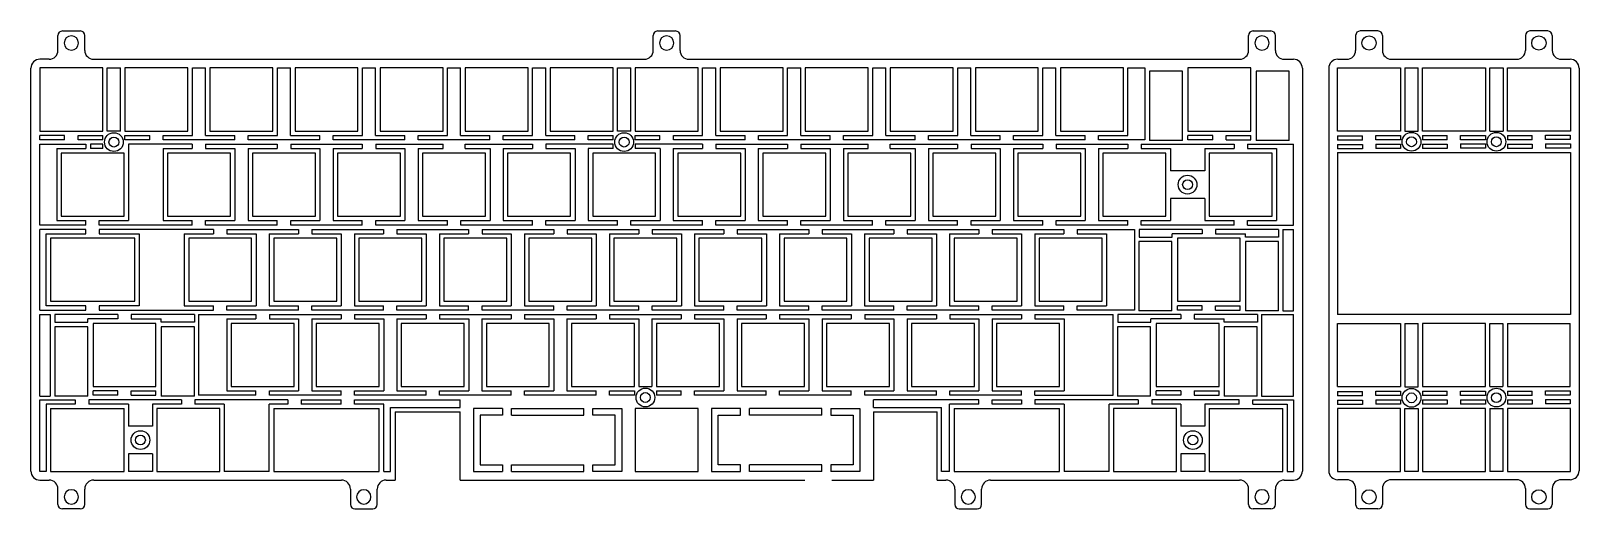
# Model space of a CAD drawing. Header units: millimetres. Extents: x 866 to 1212, y 622 to 729.
import ezdxf
from ezdxf.lldxf.tags import DXFTag

# ---------------------------------------------------------------- set-up
doc = ezdxf.new("R2010")
doc.units = ezdxf.units.MM
doc.layers.add('1', color=7, linetype='Continuous', true_color=0xffffff)
tags = doc.linetypes.add('DASHDOT', pattern=[70, 31, -13, 13, -13]).pattern_tags.tags
tags[10:11] = [DXFTag(74, 4), DXFTag(75, 0), DXFTag(340, '0'), DXFTag(46, 0.0), DXFTag(50, 0.0), DXFTag(44, 0.0), DXFTag(45, 0.0)]
tags[8:9] = [DXFTag(74, 4), DXFTag(75, 0), DXFTag(340, '0'), DXFTag(46, 0.0), DXFTag(50, 0.0), DXFTag(44, 0.0), DXFTag(45, 0.0)]
tags[6:7] = [DXFTag(74, 4), DXFTag(75, 0), DXFTag(340, '0'), DXFTag(46, 0.0), DXFTag(50, 0.0), DXFTag(44, 0.0), DXFTag(45, 0.0)]
tags[4:5] = [DXFTag(74, 4), DXFTag(75, 0), DXFTag(340, '0'), DXFTag(46, 0.0), DXFTag(50, 0.0), DXFTag(44, 0.0), DXFTag(45, 0.0)]

msp = doc.modelspace()

# ---------------------------------------------------------------- linework, layer by layer
at = {"color": 7, "linetype": 'Continuous'}
for p, q in [((1162.38, 728.29), (1162.38, 724.96)), ((1167.38, 729.29), (1163.38, 729.29)), ((1168.38, 728.29), (1168.38, 724.96)), ((1200.42, 728.29), (1200.42, 724.96)), ((1205.42, 729.29), (1201.42, 729.29)), ((1206.42, 728.29), (1206.42, 724.96)), ((1158.36, 722.96), (1160.38, 722.96)), ((1170.38, 722.96), (1198.42, 722.96)), ((1208.42, 722.96), (1210.42, 722.96)), ((867.64, 721.01), (867.64, 706.91)), ((881.74, 721.01), (867.64, 721.01)), ((881.74, 706.91), (881.74, 721.01)), ((886.69, 721.01), (886.69, 706.91)), ((900.79, 721.01), (886.69, 721.01)), ((900.79, 706.91), (900.79, 721.01)), ((905.74, 721.01), (905.74, 706.91)), ((919.84, 721.01), (905.74, 721.01)), ((919.84, 706.91), (919.84, 721.01)), ((924.79, 721.01), (924.79, 706.91)), ((938.89, 721.01), (924.79, 721.01)), ((938.89, 706.91), (938.89, 721.01)), ((943.84, 721.01), (943.84, 706.91)), ((957.94, 721.01), (943.84, 721.01)), ((957.94, 706.91), (957.94, 721.01)), ((962.89, 721.01), (962.89, 706.91)), ((976.99, 721.01), (962.89, 721.01)), ((976.99, 706.91), (976.99, 721.01)), ((981.94, 721.01), (981.94, 706.91)), ((996.04, 721.01), (981.94, 721.01)), ((996.04, 706.91), (996.04, 721.01)), ((1000.99, 721.01), (1000.99, 706.91)), ((1015.09, 721.01), (1000.99, 721.01)), ((1015.09, 706.91), (1015.09, 721.01)), ((1020.04, 721.01), (1020.04, 706.91)), ((1034.14, 721.01), (1020.04, 721.01)), ((1034.14, 706.91), (1034.14, 721.01)), ((1039.09, 721.01), (1039.09, 706.91)), ((1053.19, 721.01), (1039.09, 721.01)), ((1053.19, 706.91), (1053.19, 721.01)), ((1058.14, 721.01), (1058.14, 706.91)), ((1072.24, 721.01), (1058.14, 721.01)), ((1072.24, 706.91), (1072.24, 721.01)), ((1091.29, 721.01), (1077.19, 721.01)), ((1077.19, 721.01), (1077.19, 706.91)), ((1091.29, 706.91), (1091.29, 721.01)), ((1110.34, 721.01), (1096.24, 721.01)), ((1096.24, 721.01), (1096.24, 706.91)), ((1110.34, 706.91), (1110.34, 721.01)), ((1123.59, 720.27), (1116.19, 720.27)), ((1116.19, 720.27), (1116.19, 704.77)), ((1123.59, 704.77), (1123.59, 720.27)), ((1138.92, 721.01), (1124.82, 721.01)), ((1124.82, 721.01), (1124.82, 706.91)), ((1138.92, 706.91), (1138.92, 721.01)), ((1147.47, 720.27), (1140.07, 720.27)), ((1140.07, 720.27), (1140.07, 704.77)), ((1147.47, 704.77), (1147.47, 720.27)), ((1156.36, 720.96), (1156.36, 630.9)), ((1158.3, 706.91), (1158.3, 721.01)), ((1158.3, 721.01), (1172.4, 721.01)), ((1172.4, 721.01), (1172.4, 706.91)), ((1177.35, 706.91), (1177.35, 721.01)), ((1177.35, 721.01), (1191.45, 721.01)), ((1191.45, 721.01), (1191.45, 706.91)), ((1196.4, 706.91), (1196.4, 721.01)), ((1196.4, 721.01), (1210.5, 721.01)), ((1210.5, 721.01), (1210.5, 706.91)), ((1212.42, 720.96), (1212.42, 630.9)), ((867.64, 706.91), (881.74, 706.91)), ((886.69, 706.91), (900.79, 706.91)), ((905.74, 706.91), (919.84, 706.91)), ((924.79, 706.91), (938.89, 706.91)), ((943.84, 706.91), (957.94, 706.91)), ((962.89, 706.91), (976.99, 706.91)), ((981.94, 706.91), (996.04, 706.91)), ((1000.99, 706.91), (1015.09, 706.91)), ((1020.04, 706.91), (1034.14, 706.91)), ((1039.09, 706.91), (1053.19, 706.91)), ((1058.14, 706.91), (1072.24, 706.91)), ((1077.19, 706.91), (1091.29, 706.91)), ((1096.24, 706.91), (1110.34, 706.91)), ((1123.59, 704.77), (1116.19, 704.77)), ((1124.82, 706.91), (1138.92, 706.91)), ((1147.47, 704.77), (1140.07, 704.77)), ((1172.4, 706.91), (1158.3, 706.91)), ((1191.45, 706.91), (1177.35, 706.91)), ((1210.5, 706.91), (1196.4, 706.91)), ((872.4, 701.96), (872.4, 687.86)), ((886.5, 701.96), (872.4, 701.96)), ((886.5, 687.86), (886.5, 701.96)), ((896.22, 701.96), (896.22, 687.86)), ((910.32, 701.96), (896.22, 701.96)), ((910.32, 687.86), (910.32, 701.96)), ((915.27, 701.96), (915.27, 687.86)), ((929.37, 701.96), (915.27, 701.96)), ((929.37, 687.86), (929.37, 701.96)), ((934.32, 701.96), (934.32, 687.86)), ((948.42, 701.96), (934.32, 701.96)), ((948.42, 687.86), (948.42, 701.96)), ((953.37, 701.96), (953.37, 687.86)), ((967.47, 701.96), (953.37, 701.96)), ((967.47, 687.86), (967.47, 701.96)), ((972.42, 701.96), (972.42, 687.86)), ((986.52, 701.96), (972.42, 701.96)), ((986.52, 687.86), (986.52, 701.96)), ((991.47, 701.96), (991.47, 687.86)), ((1005.57, 701.96), (991.47, 701.96)), ((1005.57, 687.86), (1005.57, 701.96)), ((1010.52, 701.96), (1010.52, 687.86)), ((1024.62, 701.96), (1010.52, 701.96)), ((1024.62, 687.86), (1024.62, 701.96)), ((1029.57, 701.96), (1029.57, 687.86)), ((1043.67, 701.96), (1029.57, 701.96)), ((1043.67, 687.86), (1043.67, 701.96)), ((1048.62, 701.96), (1048.62, 687.86)), ((1062.72, 701.96), (1048.62, 701.96)), ((1062.72, 687.86), (1062.72, 701.96)), ((1081.77, 701.96), (1067.67, 701.96)), ((1067.67, 701.96), (1067.67, 687.86)), ((1081.77, 687.86), (1081.77, 701.96)), ((1100.82, 701.96), (1086.72, 701.96)), ((1086.72, 701.96), (1086.72, 687.86)), ((1100.82, 687.86), (1100.82, 701.96)), ((1119.87, 701.96), (1105.77, 701.96)), ((1105.77, 701.96), (1105.77, 687.86)), ((1119.87, 687.86), (1119.87, 701.96)), ((1143.68, 701.96), (1129.58, 701.96)), ((1129.58, 701.96), (1129.58, 687.86)), ((1143.68, 687.86), (1143.68, 701.96)), ((872.4, 687.86), (886.5, 687.86)), ((896.22, 687.86), (910.32, 687.86)), ((915.27, 687.86), (929.37, 687.86)), ((934.32, 687.86), (948.42, 687.86)), ((953.37, 687.86), (967.47, 687.86)), ((972.42, 687.86), (986.52, 687.86)), ((991.47, 687.86), (1005.57, 687.86)), ((1010.52, 687.86), (1024.62, 687.86)), ((1029.57, 687.86), (1043.67, 687.86)), ((1048.62, 687.86), (1062.72, 687.86)), ((1067.67, 687.86), (1081.77, 687.86)), ((1086.72, 687.86), (1100.82, 687.86)), ((1105.77, 687.86), (1119.87, 687.86)), ((1129.58, 687.86), (1143.68, 687.86)), ((870.03, 682.91), (870.03, 668.81)), ((888.89, 682.91), (870.03, 682.91)), ((888.89, 668.81), (888.89, 682.91)), ((900.98, 682.91), (900.98, 668.81)), ((915.08, 682.91), (900.98, 682.91)), ((915.08, 668.81), (915.08, 682.91)), ((920.03, 682.91), (920.03, 668.81)), ((934.13, 682.91), (920.03, 682.91)), ((934.13, 668.81), (934.13, 682.91)), ((939.08, 682.91), (939.08, 668.81)), ((953.18, 682.91), (939.08, 682.91)), ((953.18, 668.81), (953.18, 682.91)), ((958.13, 682.91), (958.13, 668.81)), ((972.23, 682.91), (958.13, 682.91)), ((972.23, 668.81), (972.23, 682.91)), ((977.18, 682.91), (977.18, 668.81)), ((991.28, 682.91), (977.18, 682.91)), ((991.28, 668.81), (991.28, 682.91)), ((996.23, 682.91), (996.23, 668.81)), ((1010.33, 682.91), (996.23, 682.91)), ((1010.33, 668.81), (1010.33, 682.91)), ((1015.28, 682.91), (1015.28, 668.81)), ((1029.38, 682.91), (1015.28, 682.91)), ((1029.38, 668.81), (1029.38, 682.91)), ((1048.43, 682.91), (1034.33, 682.91)), ((1034.33, 682.91), (1034.33, 668.81)), ((1048.43, 668.81), (1048.43, 682.91)), ((1067.48, 682.91), (1053.38, 682.91)), ((1053.38, 682.91), (1053.38, 668.81)), ((1067.48, 668.81), (1067.48, 682.91)), ((1086.53, 682.91), (1072.43, 682.91)), ((1072.43, 682.91), (1072.43, 668.81)), ((1086.53, 668.81), (1086.53, 682.91)), ((1105.58, 682.91), (1091.48, 682.91)), ((1091.48, 682.91), (1091.48, 668.81)), ((1105.58, 668.81), (1105.58, 682.91)), ((1121.21, 682.17), (1113.81, 682.17)), ((1113.81, 682.17), (1113.81, 666.67)), ((1121.21, 666.67), (1121.21, 682.17)), ((1136.54, 682.91), (1122.44, 682.91)), ((1122.44, 682.91), (1122.44, 668.81)), ((1136.54, 668.81), (1136.54, 682.91)), ((1145.09, 682.17), (1137.69, 682.17)), ((1137.69, 682.17), (1137.69, 666.67)), ((1145.09, 666.67), (1145.09, 682.17)), ((870.03, 668.81), (888.89, 668.81)), ((900.98, 668.81), (915.08, 668.81)), ((920.03, 668.81), (934.13, 668.81)), ((939.08, 668.81), (953.18, 668.81)), ((958.13, 668.81), (972.23, 668.81)), ((977.18, 668.81), (991.28, 668.81)), ((996.23, 668.81), (1010.33, 668.81)), ((1015.28, 668.81), (1029.38, 668.81)), ((1034.33, 668.81), (1048.43, 668.81)), ((1053.38, 668.81), (1067.48, 668.81)), ((1072.43, 668.81), (1086.53, 668.81)), ((1091.48, 668.81), (1105.58, 668.81)), ((1121.21, 666.67), (1113.81, 666.67)), ((1122.44, 668.81), (1136.54, 668.81)), ((1145.09, 666.67), (1137.69, 666.67)), ((870.96, 663.12), (870.96, 647.62)), ((878.36, 663.12), (870.96, 663.12)), ((878.36, 647.62), (878.36, 663.12)), ((879.55, 663.86), (879.55, 649.76)), ((893.65, 663.86), (879.55, 663.86)), ((893.65, 649.76), (893.65, 663.86)), ((894.84, 663.12), (894.84, 647.62)), ((902.24, 663.12), (894.84, 663.12)), ((902.24, 647.62), (902.24, 663.12)), ((910.5, 663.86), (910.5, 649.76)), ((924.6, 663.86), (910.5, 663.86)), ((924.6, 649.76), (924.6, 663.86)), ((929.55, 663.86), (929.55, 649.76)), ((943.65, 663.86), (929.55, 663.86)), ((943.65, 649.76), (943.65, 663.86)), ((948.6, 663.86), (948.6, 649.76)), ((962.7, 663.86), (948.6, 663.86)), ((962.7, 649.76), (962.7, 663.86)), ((967.65, 663.86), (967.65, 649.76)), ((981.75, 663.86), (967.65, 663.86)), ((981.75, 649.76), (981.75, 663.86)), ((986.7, 663.86), (986.7, 649.76)), ((1000.8, 663.86), (986.7, 663.86)), ((1000.8, 649.76), (1000.8, 663.86)), ((1005.75, 663.86), (1005.75, 649.76)), ((1019.85, 663.86), (1005.75, 663.86)), ((1019.85, 649.76), (1019.85, 663.86)), ((1038.9, 663.86), (1024.8, 663.86)), ((1024.8, 663.86), (1024.8, 649.76)), ((1038.9, 649.76), (1038.9, 663.86)), ((1057.95, 663.86), (1043.85, 663.86)), ((1043.85, 663.86), (1043.85, 649.76)), ((1057.95, 649.76), (1057.95, 663.86)), ((1077, 663.86), (1062.9, 663.86)), ((1062.9, 663.86), (1062.9, 649.76)), ((1077, 649.76), (1077, 663.86)), ((1096.05, 663.86), (1081.95, 663.86)), ((1081.95, 663.86), (1081.95, 649.76)), ((1096.05, 649.76), (1096.05, 663.86)), ((1131.77, 663.86), (1117.67, 663.86)), ((1117.67, 663.86), (1117.67, 649.76)), ((1131.77, 649.76), (1131.77, 663.86)), ((1140.32, 663.12), (1132.92, 663.12)), ((1132.92, 663.12), (1132.92, 647.62)), ((1140.32, 647.62), (1140.32, 663.12)), ((1158.33, 649.76), (1158.33, 663.86)), ((1158.33, 663.86), (1172.44, 663.86)), ((1172.44, 663.86), (1172.44, 649.76)), ((1191.45, 663.86), (1177.35, 663.86)), ((1177.35, 663.86), (1177.35, 649.76)), ((1191.45, 649.76), (1191.45, 663.86)), ((1196.36, 663.86), (1196.36, 649.76)), ((1210.46, 649.76), (1210.46, 663.86)), ((879.55, 649.76), (893.65, 649.76)), ((910.5, 649.76), (924.6, 649.76)), ((929.55, 649.76), (943.65, 649.76)), ((948.6, 649.76), (962.7, 649.76)), ((967.65, 649.76), (981.75, 649.76)), ((986.7, 649.76), (1000.8, 649.76)), ((1005.75, 649.76), (1019.85, 649.76)), ((1024.8, 649.76), (1038.9, 649.76)), ((1043.85, 649.76), (1057.95, 649.76)), ((1062.9, 649.76), (1077, 649.76)), ((1081.95, 649.76), (1096.05, 649.76)), ((1117.67, 649.76), (1131.77, 649.76)), ((1177.35, 649.76), (1191.45, 649.76)), ((878.36, 647.62), (870.96, 647.62)), ((902.24, 647.62), (894.84, 647.62)), ((1140.32, 647.62), (1132.92, 647.62)), ((870.02, 644.81), (870.02, 630.71)), ((886.5, 630.71), (886.5, 644.81)), ((893.83, 644.81), (893.83, 630.71)), ((907.93, 644.81), (893.83, 644.81)), ((907.93, 630.71), (907.93, 644.81)), ((920.03, 644.81), (920.03, 630.71)), ((943.65, 630.71), (943.65, 644.81)), ((947.2, 644.07), (947.2, 628.81)), ((961.75, 628.81), (961.75, 644.07)), ((1000.99, 644.81), (1000.99, 630.71)), ((1015.09, 644.81), (1000.99, 644.81)), ((1015.09, 630.71), (1015.09, 644.81)), ((1054.35, 644.07), (1054.35, 628.81)), ((1068.6, 628.81), (1068.6, 644.07)), ((1072.43, 644.81), (1072.43, 630.71)), ((1096.05, 630.71), (1096.05, 644.81)), ((1122.25, 644.81), (1108.15, 644.81)), ((1108.15, 644.81), (1108.15, 630.71)), ((1122.25, 630.71), (1122.25, 644.81)), ((1129.58, 644.81), (1129.58, 630.71)), ((1146.06, 630.71), (1146.06, 644.81)), ((1172.4, 644.81), (1158.3, 644.81)), ((1158.3, 644.81), (1158.3, 630.71)), ((1172.4, 630.71), (1172.4, 644.81)), ((1191.45, 644.81), (1177.35, 644.81)), ((1177.35, 644.81), (1177.35, 630.71)), ((1191.45, 630.71), (1191.45, 644.81)), ((1210.5, 644.81), (1196.4, 644.81)), ((1196.4, 644.81), (1196.4, 630.71)), ((1210.5, 630.71), (1210.5, 644.81)), ((893.83, 630.71), (907.93, 630.71)), ((1000.99, 630.71), (1015.09, 630.71)), ((1108.15, 630.71), (1122.25, 630.71)), ((1158.3, 630.71), (1172.4, 630.71)), ((1160.38, 628.9), (1158.36, 628.9)), ((1198.42, 628.9), (1170.38, 628.9)), ((1177.35, 630.71), (1191.45, 630.71)), ((1196.4, 630.71), (1210.5, 630.71)), ((1210.42, 628.9), (1208.42, 628.9)), ((1162.38, 626.9), (1162.38, 623.34)), ((1168.38, 626.9), (1168.38, 623.34)), ((1200.42, 626.9), (1200.42, 623.34)), ((1206.42, 626.9), (1206.42, 623.34)), ((1167.38, 622.34), (1163.38, 622.34)), ((1201.42, 622.34), (1205.42, 622.34))]:
    msp.add_line(p, q, dxfattribs=at)
for p, q in [((869.69, 722.96), (867.64, 722.96)), ((879.69, 722.96), (1003.04, 722.96)), ((1013.04, 722.96), (1136.39, 722.96)), ((1146.39, 722.96), (1148.44, 722.96)), ((865.64, 630.81), (865.64, 720.96)), ((1150.44, 720.96), (1150.44, 630.81)), ((1196.36, 663.86), (1210.46, 663.86)), ((1158.33, 649.76), (1172.44, 649.76)), ((1196.36, 649.76), (1210.46, 649.76)), ((870.02, 644.81), (886.5, 644.81)), ((920.03, 644.81), (943.65, 644.81)), ((947.2, 644.07), (961.75, 644.07)), ((1054.35, 644.07), (1068.6, 644.07)), ((1072.43, 644.81), (1096.05, 644.81)), ((1129.58, 644.81), (1146.06, 644.81)), ((867.64, 628.81), (869.69, 628.81)), ((870.02, 630.71), (886.5, 630.71)), ((879.69, 628.81), (935.2, 628.81)), ((920.03, 630.71), (943.65, 630.71)), ((945.2, 628.81), (947.2, 628.81)), ((961.75, 628.81), (1039.01, 628.81)), ((1045.01, 628.81), (1054.35, 628.81)), ((1068.6, 628.81), (1070.6, 628.81)), ((1072.43, 630.71), (1096.05, 630.71)), ((1080.6, 628.81), (1136.39, 628.81)), ((1129.58, 630.71), (1146.06, 630.71)), ((1146.39, 628.81), (1148.44, 628.81))]:
    msp.add_line(p, q)
at = {"color": 1, "linetype": 'Continuous'}
for p, q in [((882.74, 706.91), (882.74, 721.01)), ((882.74, 721.01), (885.69, 721.01)), ((885.69, 706.91), (885.69, 721.01)), ((901.79, 705.91), (901.79, 721.01)), ((901.79, 721.01), (904.74, 721.01)), ((904.74, 705.91), (904.74, 721.01)), ((920.84, 705.91), (920.84, 721.01)), ((920.84, 721.01), (923.79, 721.01)), ((923.79, 705.91), (923.79, 721.01)), ((939.89, 705.91), (939.89, 721.01)), ((939.89, 721.01), (942.84, 721.01)), ((942.84, 705.91), (942.84, 721.01)), ((958.94, 705.91), (958.94, 721.01)), ((958.94, 721.01), (961.89, 721.01)), ((961.89, 705.91), (961.89, 721.01)), ((977.99, 705.91), (977.99, 721.01)), ((977.99, 721.01), (980.94, 721.01)), ((980.94, 705.91), (980.94, 721.01)), ((997.04, 706.91), (997.04, 721.01)), ((997.04, 721.01), (999.99, 721.01)), ((999.99, 706.91), (999.99, 721.01)), ((1016.09, 705.91), (1016.09, 721.01)), ((1016.09, 721.01), (1019.04, 721.01)), ((1019.04, 705.91), (1019.04, 721.01)), ((1035.14, 705.91), (1035.14, 721.01)), ((1035.14, 721.01), (1038.09, 721.01)), ((1038.09, 705.91), (1038.09, 721.01)), ((1054.19, 705.91), (1054.19, 721.01)), ((1054.19, 721.01), (1057.14, 721.01)), ((1057.14, 705.91), (1057.14, 721.01)), ((1073.24, 721.01), (1076.19, 721.01)), ((1073.24, 705.91), (1073.24, 721.01)), ((1076.19, 705.91), (1076.19, 721.01)), ((1092.29, 721.01), (1095.24, 721.01)), ((1092.29, 705.91), (1092.29, 721.01)), ((1095.24, 705.91), (1095.24, 721.01)), ((1111.34, 721.01), (1115.19, 721.01)), ((1111.34, 705.91), (1111.34, 721.01)), ((1115.19, 721.01), (1115.19, 704.93)), ((1173.4, 721.01), (1176.35, 721.01)), ((1176.35, 706.91), (1176.35, 721.01)), ((1192.45, 706.91), (1192.45, 721.01)), ((1192.45, 721.01), (1195.4, 721.01)), ((867.64, 704.93), (867.64, 705.91)), ((873.19, 705.91), (867.64, 705.91)), ((873.19, 704.93), (867.64, 704.93)), ((873.19, 704.93), (873.19, 705.91)), ((876.19, 704.93), (876.19, 705.91)), ((876.19, 705.91), (881.74, 705.91)), ((881.74, 704.93), (876.19, 704.93)), ((881.74, 704.93), (881.74, 705.91)), ((885.69, 706.91), (882.74, 706.91)), ((886.69, 704.93), (886.69, 705.91)), ((886.69, 705.91), (892.24, 705.91)), ((892.24, 704.93), (886.69, 704.93)), ((892.24, 704.93), (892.24, 705.91)), ((895.24, 704.93), (895.24, 705.91)), ((895.24, 705.91), (901.79, 705.91)), ((911.29, 704.93), (895.24, 704.93)), ((904.74, 705.91), (911.29, 705.91)), ((911.29, 704.93), (911.29, 705.91)), ((914.29, 704.93), (914.29, 705.91)), ((914.29, 705.91), (920.84, 705.91)), ((930.34, 704.93), (914.29, 704.93)), ((923.79, 705.91), (930.34, 705.91)), ((930.34, 704.93), (930.34, 705.91)), ((933.34, 704.93), (933.34, 705.91)), ((933.34, 705.91), (939.89, 705.91)), ((949.39, 704.93), (933.34, 704.93)), ((942.84, 705.91), (949.39, 705.91)), ((949.39, 704.93), (949.39, 705.91)), ((952.39, 704.93), (952.39, 705.91)), ((952.39, 705.91), (958.94, 705.91)), ((968.44, 704.93), (952.39, 704.93)), ((961.89, 705.91), (968.44, 705.91)), ((968.44, 704.93), (968.44, 705.91)), ((971.44, 704.93), (971.44, 705.91)), ((971.44, 705.91), (977.99, 705.91)), ((987.49, 704.93), (971.44, 704.93)), ((980.94, 705.91), (987.49, 705.91)), ((987.49, 704.93), (987.49, 705.91)), ((990.49, 704.93), (990.49, 705.91)), ((990.49, 705.91), (996.04, 705.91)), ((996.04, 704.93), (990.49, 704.93)), ((996.04, 704.93), (996.04, 705.91)), ((999.99, 706.91), (997.04, 706.91)), ((1000.99, 704.93), (1000.99, 705.91)), ((1000.99, 705.91), (1006.54, 705.91)), ((1006.54, 704.93), (1000.99, 704.93)), ((1006.54, 704.93), (1006.54, 705.91)), ((1009.54, 704.93), (1009.54, 705.91)), ((1009.54, 705.91), (1016.09, 705.91)), ((1025.59, 704.93), (1009.54, 704.93)), ((1019.04, 705.91), (1025.59, 705.91)), ((1025.59, 704.93), (1025.59, 705.91)), ((1028.59, 704.93), (1028.59, 705.91)), ((1028.59, 705.91), (1035.14, 705.91)), ((1044.64, 704.93), (1028.59, 704.93)), ((1038.09, 705.91), (1044.64, 705.91)), ((1044.64, 704.93), (1044.64, 705.91)), ((1047.64, 704.93), (1047.64, 705.91)), ((1047.64, 705.91), (1054.19, 705.91)), ((1063.69, 704.93), (1047.64, 704.93)), ((1057.14, 705.91), (1063.69, 705.91)), ((1063.69, 704.93), (1063.69, 705.91)), ((1066.69, 705.91), (1073.24, 705.91)), ((1066.69, 704.93), (1066.69, 705.91)), ((1082.74, 704.93), (1066.69, 704.93)), ((1076.19, 705.91), (1082.74, 705.91)), ((1082.74, 704.93), (1082.74, 705.91)), ((1085.74, 705.91), (1092.29, 705.91)), ((1085.74, 704.93), (1085.74, 705.91)), ((1101.79, 704.93), (1085.74, 704.93)), ((1095.24, 705.91), (1101.79, 705.91)), ((1101.79, 704.93), (1101.79, 705.91)), ((1104.79, 705.91), (1111.34, 705.91)), ((1104.79, 704.93), (1104.79, 705.91)), ((1115.19, 704.93), (1104.79, 704.93)), ((1130.37, 705.91), (1124.82, 705.91)), ((1124.82, 704.93), (1124.82, 705.91)), ((1130.37, 704.93), (1124.82, 704.93)), ((1130.37, 704.93), (1130.37, 705.91)), ((1133.37, 705.91), (1138.92, 705.91)), ((1133.37, 704.93), (1133.37, 705.91)), ((1133.37, 704.93), (1138.92, 704.93)), ((1138.92, 704.93), (1138.92, 705.91)), ((1158.33, 705.82), (1163.88, 705.82)), ((1163.88, 704.84), (1158.33, 704.84)), ((1163.88, 704.84), (1163.88, 705.82)), ((1166.88, 704.93), (1166.88, 705.91)), ((1166.88, 705.91), (1172.43, 705.91)), ((1172.43, 704.93), (1166.88, 704.93)), ((1166.88, 703.98), (1166.88, 703.01)), ((1166.88, 703.98), (1172.44, 703.98)), ((1177.35, 705.91), (1182.9, 705.91)), ((1182.9, 704.93), (1177.35, 704.93)), ((1177.35, 703.98), (1182.9, 703.98)), ((1182.9, 704.93), (1182.9, 705.91)), ((1182.9, 703.98), (1182.9, 703.01)), ((1185.9, 704.93), (1185.9, 705.91)), ((1185.9, 705.91), (1191.45, 705.91)), ((1191.45, 704.93), (1185.9, 704.93)), ((1185.9, 704.07), (1185.9, 703.1)), ((1185.9, 704.07), (1191.46, 704.07)), ((1196.37, 705.91), (1201.92, 705.91)), ((1201.92, 704.93), (1196.37, 704.93)), ((1196.37, 703.98), (1201.92, 703.98)), ((1201.92, 704.93), (1201.92, 705.91)), ((1201.92, 703.98), (1201.92, 703.01)), ((1204.91, 705.02), (1204.91, 706)), ((1204.91, 706), (1210.46, 706)), ((1210.46, 705.02), (1204.91, 705.02)), ((1204.92, 704.07), (1204.92, 703.1)), ((1204.92, 704.07), (1210.48, 704.07)), ((867.64, 685.88), (867.64, 703.93)), ((867.64, 703.93), (877.95, 703.93)), ((871.4, 702.96), (871.4, 686.86)), ((871.4, 702.96), (877.95, 702.96)), ((877.95, 703.93), (877.95, 702.96)), ((878.95, 703.93), (878.95, 702.96)), ((881.74, 703.93), (878.95, 703.93)), ((881.74, 702.96), (878.95, 702.96)), ((881.74, 702.96), (881.74, 703.93)), ((887.5, 703.93), (887.5, 686.86)), ((901.77, 703.93), (887.5, 703.93)), ((895.22, 702.96), (895.22, 686.86)), ((895.22, 702.96), (901.77, 702.96)), ((901.77, 703.93), (901.77, 702.96)), ((904.77, 703.93), (904.77, 702.96)), ((904.77, 703.93), (920.82, 703.93)), ((904.77, 702.96), (911.32, 702.96)), ((911.32, 702.96), (911.32, 686.86)), ((914.27, 702.96), (914.27, 686.86)), ((914.27, 702.96), (920.82, 702.96)), ((920.82, 703.93), (920.82, 702.96)), ((923.82, 703.93), (923.82, 702.96)), ((923.82, 703.93), (939.87, 703.93)), ((923.82, 702.96), (930.37, 702.96)), ((930.37, 702.96), (930.37, 686.86)), ((933.32, 702.96), (933.32, 686.86)), ((933.32, 702.96), (939.87, 702.96)), ((939.87, 703.93), (939.87, 702.96)), ((942.87, 703.93), (942.87, 702.96)), ((942.87, 703.93), (957.94, 703.93)), ((942.87, 702.96), (949.42, 702.96)), ((949.42, 702.96), (949.42, 686.86)), ((952.37, 702.96), (952.37, 686.86)), ((952.37, 702.96), (957.94, 702.96)), ((957.94, 702.96), (957.94, 703.93)), ((962.89, 702.96), (962.89, 703.93)), ((962.89, 703.93), (977.97, 703.93)), ((962.89, 702.96), (968.47, 702.96)), ((968.47, 702.96), (968.47, 686.86)), ((971.42, 702.96), (971.42, 686.86)), ((971.42, 702.96), (977.97, 702.96)), ((977.97, 703.93), (977.97, 702.96)), ((980.97, 703.93), (980.97, 702.96)), ((996.04, 703.93), (980.97, 703.93)), ((980.97, 702.96), (987.52, 702.96)), ((987.52, 702.96), (987.52, 686.86)), ((990.47, 702.96), (990.47, 686.86)), ((996.04, 702.96), (990.47, 702.96)), ((996.04, 702.96), (996.04, 703.93)), ((1006.57, 702.96), (1006.57, 686.86)), ((1009.52, 702.96), (1009.52, 686.86)), ((1009.52, 702.96), (1016.07, 702.96)), ((1016.07, 703.93), (1016.07, 702.96)), ((1019.07, 703.93), (1019.07, 702.96)), ((1019.07, 703.93), (1035.12, 703.93)), ((1019.07, 702.96), (1025.62, 702.96)), ((1025.62, 702.96), (1025.62, 686.86)), ((1028.57, 702.96), (1028.57, 686.86)), ((1028.57, 702.96), (1035.12, 702.96)), ((1035.12, 703.93), (1035.12, 702.96)), ((1038.12, 703.93), (1038.12, 702.96)), ((1038.12, 703.93), (1053.19, 703.93)), ((1038.12, 702.96), (1044.67, 702.96)), ((1044.67, 702.96), (1044.67, 686.86)), ((1047.62, 702.96), (1047.62, 686.86)), ((1047.62, 702.96), (1053.19, 702.96)), ((1053.19, 702.96), (1053.19, 703.93)), ((1058.14, 703.93), (1073.22, 703.93)), ((1058.14, 702.96), (1058.14, 703.93)), ((1058.14, 702.96), (1063.72, 702.96)), ((1063.72, 702.96), (1063.72, 686.86)), ((1066.67, 702.96), (1073.22, 702.96)), ((1066.67, 702.96), (1066.67, 686.86)), ((1073.22, 703.93), (1073.22, 702.96)), ((1076.22, 703.93), (1092.27, 703.93)), ((1076.22, 703.93), (1076.22, 702.96)), ((1076.22, 702.96), (1082.77, 702.96)), ((1082.77, 702.96), (1082.77, 686.86)), ((1085.72, 702.96), (1092.27, 702.96)), ((1085.72, 702.96), (1085.72, 686.86)), ((1092.27, 703.93), (1092.27, 702.96)), ((1095.27, 703.93), (1111.32, 703.93)), ((1095.27, 703.93), (1095.27, 702.96)), ((1095.27, 702.96), (1101.82, 702.96)), ((1101.82, 702.96), (1101.82, 686.86)), ((1104.77, 702.96), (1111.32, 702.96)), ((1104.77, 702.96), (1104.77, 686.86)), ((1111.32, 703.93), (1111.32, 702.96)), ((1114.32, 703.93), (1135.13, 703.93)), ((1114.32, 703.93), (1114.32, 702.96)), ((1114.32, 702.96), (1120.87, 702.96)), ((1120.87, 702.96), (1120.87, 698.01)), ((1128.58, 702.96), (1135.13, 702.96)), ((1128.58, 702.96), (1128.58, 698.01)), ((1135.13, 703.93), (1135.13, 702.96)), ((1138.13, 703.93), (1148.44, 703.93)), ((1138.13, 703.93), (1138.13, 702.96)), ((1138.13, 702.96), (1144.68, 702.96)), ((1144.68, 702.96), (1144.68, 686.86)), ((1158.33, 703.89), (1163.88, 703.89)), ((1163.88, 702.92), (1158.33, 702.92)), ((1158.33, 702.1), (1158.33, 665.86)), ((1163.88, 703.89), (1163.88, 702.92)), ((1172.44, 703.01), (1166.88, 703.01)), ((1182.9, 703.01), (1177.35, 703.01)), ((1191.46, 703.1), (1185.9, 703.1)), ((1201.92, 703.01), (1196.37, 703.01)), ((1210.48, 703.1), (1204.92, 703.1)), ((1210.47, 702.1), (1210.47, 665.86)), ((1120.87, 691.81), (1120.87, 686.86)), ((1128.58, 691.81), (1128.58, 686.86)), ((871.4, 686.86), (877.95, 686.86)), ((877.95, 685.88), (877.95, 686.86)), ((880.95, 685.88), (880.95, 686.86)), ((880.95, 686.86), (887.5, 686.86)), ((895.22, 686.86), (901.77, 686.86)), ((901.77, 685.88), (901.77, 686.86)), ((904.77, 685.88), (904.77, 686.86)), ((904.77, 686.86), (911.32, 686.86)), ((914.27, 686.86), (920.82, 686.86)), ((920.82, 685.88), (920.82, 686.86)), ((923.82, 685.88), (923.82, 686.86)), ((923.82, 686.86), (930.37, 686.86)), ((933.32, 686.86), (939.87, 686.86)), ((939.87, 685.88), (939.87, 686.86)), ((942.87, 685.88), (942.87, 686.86)), ((942.87, 686.86), (949.42, 686.86)), ((952.37, 686.86), (958.92, 686.86)), ((958.92, 685.88), (958.92, 686.86)), ((961.92, 685.88), (961.92, 686.86)), ((961.92, 686.86), (968.47, 686.86)), ((971.42, 686.86), (977.97, 686.86)), ((977.97, 685.88), (977.97, 686.86)), ((980.97, 685.88), (980.97, 686.86)), ((980.97, 686.86), (987.52, 686.86)), ((990.47, 686.86), (997.02, 686.86)), ((997.02, 685.88), (997.02, 686.86)), ((1000.02, 685.88), (1000.02, 686.86)), ((1000.02, 686.86), (1006.57, 686.86)), ((1009.52, 686.86), (1016.07, 686.86)), ((1016.07, 685.88), (1016.07, 686.86)), ((1019.07, 685.88), (1019.07, 686.86)), ((1019.07, 686.86), (1025.62, 686.86)), ((1028.57, 686.86), (1035.12, 686.86)), ((1035.12, 685.88), (1035.12, 686.86)), ((1038.12, 686.86), (1044.67, 686.86)), ((1038.12, 685.88), (1038.12, 686.86)), ((1047.62, 686.86), (1054.17, 686.86)), ((1054.17, 685.88), (1054.17, 686.86)), ((1057.17, 686.86), (1063.72, 686.86)), ((1057.17, 685.88), (1057.17, 686.86)), ((1066.67, 686.86), (1073.22, 686.86)), ((1073.22, 685.88), (1073.22, 686.86)), ((1076.22, 686.86), (1082.77, 686.86)), ((1076.22, 685.88), (1076.22, 686.86)), ((1085.72, 686.86), (1092.27, 686.86)), ((1092.27, 685.88), (1092.27, 686.86)), ((1095.27, 686.86), (1101.82, 686.86)), ((1095.27, 685.88), (1095.27, 686.86)), ((1104.77, 686.86), (1111.32, 686.86)), ((1111.32, 685.88), (1111.32, 686.86)), ((1114.32, 686.86), (1120.87, 686.86)), ((1114.32, 685.88), (1114.32, 686.86)), ((1128.58, 686.86), (1135.13, 686.86)), ((1135.13, 685.88), (1135.13, 686.86)), ((1138.13, 686.86), (1144.68, 686.86)), ((1138.13, 685.88), (1138.13, 686.86)), ((877.95, 685.88), (867.64, 685.88)), ((867.64, 666.83), (867.64, 684.88)), ((877.95, 684.88), (867.64, 684.88)), ((869.03, 667.81), (869.03, 683.91)), ((869.03, 683.91), (877.95, 683.91)), ((877.95, 683.91), (877.95, 684.88)), ((901.77, 685.88), (880.95, 685.88)), ((880.95, 684.88), (880.95, 683.91)), ((906.53, 684.88), (880.95, 684.88)), ((880.95, 683.91), (889.89, 683.91)), ((889.89, 683.91), (889.89, 667.81)), ((899.98, 683.91), (899.98, 667.81)), ((899.98, 683.91), (906.53, 683.91)), ((920.82, 685.88), (904.77, 685.88)), ((906.53, 684.88), (906.53, 683.91)), ((909.53, 684.88), (909.53, 683.91)), ((909.53, 684.88), (925.58, 684.88)), ((909.53, 683.91), (916.08, 683.91)), ((916.08, 683.91), (916.08, 667.81)), ((919.03, 683.91), (919.03, 667.81)), ((919.03, 683.91), (925.58, 683.91)), ((939.87, 685.88), (923.82, 685.88)), ((925.58, 684.88), (925.58, 683.91)), ((928.58, 684.88), (928.58, 683.91)), ((928.58, 684.88), (944.63, 684.88)), ((928.58, 683.91), (935.13, 683.91)), ((935.13, 683.91), (935.13, 667.81)), ((938.08, 683.91), (938.08, 667.81)), ((938.08, 683.91), (944.63, 683.91)), ((958.92, 685.88), (942.87, 685.88)), ((944.63, 684.88), (944.63, 683.91)), ((947.63, 684.88), (947.63, 683.91)), ((947.63, 684.88), (963.68, 684.88)), ((947.63, 683.91), (954.18, 683.91)), ((954.18, 683.91), (954.18, 667.81)), ((957.13, 683.91), (957.13, 667.81)), ((957.13, 683.91), (963.68, 683.91)), ((977.97, 685.88), (961.92, 685.88)), ((963.68, 684.88), (963.68, 683.91)), ((966.68, 684.88), (966.68, 683.91)), ((966.68, 684.88), (982.73, 684.88)), ((966.68, 683.91), (973.23, 683.91)), ((973.23, 683.91), (973.23, 667.81)), ((976.18, 683.91), (976.18, 667.81)), ((976.18, 683.91), (982.73, 683.91)), ((997.02, 685.88), (980.97, 685.88)), ((982.73, 684.88), (982.73, 683.91)), ((985.73, 684.88), (985.73, 683.91)), ((985.73, 684.88), (1001.78, 684.88)), ((985.73, 683.91), (992.28, 683.91)), ((992.28, 683.91), (992.28, 667.81)), ((995.23, 683.91), (995.23, 667.81)), ((995.23, 683.91), (1001.78, 683.91)), ((1016.07, 685.88), (1000.02, 685.88)), ((1001.78, 684.88), (1001.78, 683.91)), ((1004.78, 684.88), (1004.78, 683.91)), ((1004.78, 684.88), (1020.83, 684.88)), ((1004.78, 683.91), (1011.33, 683.91)), ((1011.33, 683.91), (1011.33, 667.81)), ((1014.28, 683.91), (1014.28, 667.81)), ((1014.28, 683.91), (1020.83, 683.91)), ((1035.12, 685.88), (1019.07, 685.88)), ((1020.83, 684.88), (1020.83, 683.91)), ((1023.83, 684.88), (1023.83, 683.91)), ((1023.83, 684.88), (1039.88, 684.88)), ((1023.83, 683.91), (1030.38, 683.91)), ((1030.38, 683.91), (1030.38, 667.81)), ((1033.33, 683.91), (1039.88, 683.91)), ((1033.33, 683.91), (1033.33, 667.81)), ((1054.17, 685.88), (1038.12, 685.88)), ((1039.88, 684.88), (1039.88, 683.91)), ((1042.88, 684.88), (1058.93, 684.88)), ((1042.88, 684.88), (1042.88, 683.91)), ((1042.88, 683.91), (1049.43, 683.91)), ((1049.43, 683.91), (1049.43, 667.81)), ((1052.38, 683.91), (1058.93, 683.91)), ((1052.38, 683.91), (1052.38, 667.81)), ((1073.22, 685.88), (1057.17, 685.88)), ((1058.93, 684.88), (1058.93, 683.91)), ((1061.93, 684.88), (1077.98, 684.88)), ((1061.93, 684.88), (1061.93, 683.91)), ((1061.93, 683.91), (1068.48, 683.91)), ((1068.48, 683.91), (1068.48, 667.81)), ((1071.43, 683.91), (1077.98, 683.91)), ((1071.43, 683.91), (1071.43, 667.81)), ((1092.27, 685.88), (1076.22, 685.88)), ((1077.98, 684.88), (1077.98, 683.91)), ((1080.98, 684.88), (1097.03, 684.88)), ((1080.98, 684.88), (1080.98, 683.91)), ((1080.98, 683.91), (1087.53, 683.91)), ((1087.53, 683.91), (1087.53, 667.81)), ((1090.48, 683.91), (1097.03, 683.91)), ((1090.48, 683.91), (1090.48, 667.81)), ((1111.32, 685.88), (1095.27, 685.88)), ((1097.03, 684.88), (1097.03, 683.91)), ((1100.03, 684.88), (1112.81, 684.88)), ((1100.03, 684.88), (1100.03, 683.91)), ((1100.03, 683.91), (1106.58, 683.91)), ((1106.58, 683.91), (1106.58, 667.81)), ((1112.81, 684.88), (1112.81, 666.83)), ((1127.99, 684.88), (1113.85, 684.88)), ((1113.85, 684.88), (1113.85, 683.17)), ((1113.85, 683.17), (1121.25, 683.17)), ((1135.13, 685.88), (1114.32, 685.88)), ((1127.99, 683.91), (1121.25, 683.91)), ((1121.25, 683.17), (1121.25, 683.91)), ((1127.99, 684.88), (1127.99, 683.91)), ((1145.12, 684.88), (1130.99, 684.88)), ((1130.99, 684.88), (1130.99, 683.91)), ((1130.99, 683.91), (1137.72, 683.91)), ((1137.72, 683.17), (1137.72, 683.91)), ((1145.12, 683.17), (1137.72, 683.17)), ((1145.12, 684.88), (1145.12, 683.17)), ((867.64, 666.83), (877.95, 666.83)), ((867.64, 647.62), (867.64, 665.83)), ((867.64, 665.83), (869.92, 665.83)), ((877.95, 667.81), (869.03, 667.81)), ((869.92, 665.83), (869.92, 647.62)), ((870.96, 665.83), (870.96, 664.12)), ((885.1, 665.83), (870.96, 665.83)), ((877.95, 666.83), (877.95, 667.81)), ((880.95, 667.81), (880.95, 666.83)), ((889.89, 667.81), (880.95, 667.81)), ((880.95, 666.83), (906.53, 666.83)), ((885.1, 665.83), (885.1, 664.86)), ((888.1, 665.83), (888.1, 664.86)), ((902.24, 665.83), (888.1, 665.83)), ((899.98, 667.81), (906.53, 667.81)), ((902.24, 665.83), (902.24, 664.12)), ((903.2, 665.83), (903.2, 647.78)), ((903.2, 665.83), (916.05, 665.83)), ((906.53, 666.83), (906.53, 667.81)), ((909.53, 666.83), (909.53, 667.81)), ((909.53, 667.81), (916.08, 667.81)), ((925.58, 666.83), (909.53, 666.83)), ((916.05, 665.83), (916.05, 664.86)), ((919.03, 667.81), (925.58, 667.81)), ((919.05, 665.83), (919.05, 664.86)), ((919.05, 665.83), (935.1, 665.83)), ((925.58, 666.83), (925.58, 667.81)), ((928.58, 666.83), (928.58, 667.81)), ((928.58, 667.81), (935.13, 667.81)), ((944.63, 666.83), (928.58, 666.83)), ((935.1, 665.83), (935.1, 664.86)), ((938.08, 667.81), (944.63, 667.81)), ((938.1, 665.83), (938.1, 664.86)), ((938.1, 665.83), (954.15, 665.83)), ((944.63, 666.83), (944.63, 667.81)), ((947.63, 666.83), (947.63, 667.81)), ((947.63, 667.81), (954.18, 667.81)), ((963.68, 666.83), (947.63, 666.83)), ((954.15, 665.83), (954.15, 664.86)), ((957.13, 667.81), (963.68, 667.81)), ((957.15, 665.83), (957.15, 664.86)), ((957.15, 665.83), (973.2, 665.83)), ((963.68, 666.83), (963.68, 667.81)), ((966.68, 666.83), (966.68, 667.81)), ((966.68, 667.81), (973.23, 667.81)), ((982.73, 666.83), (966.68, 666.83)), ((973.2, 665.83), (973.2, 664.86)), ((976.18, 667.81), (982.73, 667.81)), ((976.2, 665.83), (976.2, 664.86)), ((976.2, 665.83), (992.25, 665.83)), ((982.73, 666.83), (982.73, 667.81)), ((985.73, 666.83), (985.73, 667.81)), ((985.73, 667.81), (992.28, 667.81)), ((1001.78, 666.83), (985.73, 666.83)), ((992.25, 665.83), (992.25, 664.86)), ((995.23, 667.81), (1001.78, 667.81)), ((995.25, 665.83), (995.25, 664.86)), ((995.25, 665.83), (1011.3, 665.83)), ((1001.78, 666.83), (1001.78, 667.81)), ((1004.78, 666.83), (1004.78, 667.81)), ((1004.78, 667.81), (1011.33, 667.81)), ((1020.83, 666.83), (1004.78, 666.83)), ((1011.3, 665.83), (1011.3, 664.86)), ((1014.28, 667.81), (1020.83, 667.81)), ((1014.3, 665.83), (1030.35, 665.83)), ((1014.3, 665.83), (1014.3, 664.86)), ((1020.83, 666.83), (1020.83, 667.81)), ((1023.83, 667.81), (1030.38, 667.81)), ((1023.83, 666.83), (1023.83, 667.81)), ((1039.88, 666.83), (1023.83, 666.83)), ((1030.35, 665.83), (1030.35, 664.86)), ((1033.33, 667.81), (1039.88, 667.81)), ((1033.35, 665.83), (1049.4, 665.83)), ((1033.35, 665.83), (1033.35, 664.86)), ((1039.88, 666.83), (1039.88, 667.81)), ((1042.88, 667.81), (1049.43, 667.81)), ((1042.88, 666.83), (1042.88, 667.81)), ((1058.93, 666.83), (1042.88, 666.83)), ((1049.4, 665.83), (1049.4, 664.86)), ((1052.38, 667.81), (1058.93, 667.81)), ((1052.4, 665.83), (1068.45, 665.83)), ((1052.4, 665.83), (1052.4, 664.86)), ((1058.93, 666.83), (1058.93, 667.81)), ((1061.93, 667.81), (1068.48, 667.81)), ((1061.93, 666.83), (1061.93, 667.81)), ((1077.98, 666.83), (1061.93, 666.83)), ((1068.45, 665.83), (1068.45, 664.86)), ((1071.43, 667.81), (1077.98, 667.81)), ((1071.45, 665.83), (1087.5, 665.83)), ((1071.45, 665.83), (1071.45, 664.86)), ((1077.98, 666.83), (1077.98, 667.81)), ((1080.98, 667.81), (1087.53, 667.81)), ((1080.98, 666.83), (1080.98, 667.81)), ((1097.03, 666.83), (1080.98, 666.83)), ((1087.5, 665.83), (1087.5, 664.86)), ((1090.48, 667.81), (1097.03, 667.81)), ((1090.5, 665.83), (1090.5, 664.86)), ((1097.03, 666.83), (1097.03, 667.81)), ((1100.03, 667.81), (1106.58, 667.81)), ((1100.03, 666.83), (1100.03, 667.81)), ((1112.81, 666.83), (1100.03, 666.83)), ((1123.22, 665.83), (1109.09, 665.83)), ((1109.09, 665.83), (1109.09, 664.12)), ((1127.99, 667.81), (1122.44, 667.81)), ((1122.44, 666.83), (1122.44, 667.81)), ((1127.99, 666.83), (1122.44, 666.83)), ((1123.22, 665.83), (1123.22, 664.86)), ((1140.36, 665.83), (1126.22, 665.83)), ((1126.22, 665.83), (1126.22, 664.86)), ((1127.99, 666.83), (1127.99, 667.81)), ((1130.99, 667.81), (1136.54, 667.81)), ((1130.99, 666.83), (1130.99, 667.81)), ((1130.99, 666.83), (1136.54, 666.83)), ((1136.54, 666.83), (1136.54, 667.81)), ((1140.36, 665.83), (1140.36, 664.12)), ((870.96, 664.12), (878.36, 664.12)), ((878.36, 664.12), (878.36, 664.86)), ((885.1, 664.86), (878.36, 664.86)), ((888.1, 664.86), (894.84, 664.86)), ((894.84, 664.12), (894.84, 664.86)), ((902.24, 664.12), (894.84, 664.12)), ((909.5, 664.86), (909.5, 648.76)), ((909.5, 664.86), (916.05, 664.86)), ((919.05, 664.86), (925.6, 664.86)), ((925.6, 664.86), (925.6, 648.76)), ((928.55, 664.86), (928.55, 648.76)), ((928.55, 664.86), (935.1, 664.86)), ((938.1, 664.86), (944.65, 664.86)), ((944.65, 664.86), (944.65, 648.76)), ((947.6, 664.86), (947.6, 648.76)), ((947.6, 664.86), (954.15, 664.86)), ((957.15, 664.86), (963.7, 664.86)), ((963.7, 664.86), (963.7, 648.76)), ((966.65, 664.86), (966.65, 648.76)), ((966.65, 664.86), (973.2, 664.86)), ((976.2, 664.86), (982.75, 664.86)), ((982.75, 664.86), (982.75, 648.76)), ((985.7, 664.86), (985.7, 648.76)), ((985.7, 664.86), (992.25, 664.86)), ((995.25, 664.86), (1001.8, 664.86)), ((1001.8, 664.86), (1001.8, 649.76)), ((1004.75, 664.86), (1004.75, 649.76)), ((1004.75, 664.86), (1011.3, 664.86)), ((1014.3, 664.86), (1020.85, 664.86)), ((1020.85, 664.86), (1020.85, 648.76)), ((1023.8, 664.86), (1030.35, 664.86)), ((1023.8, 664.86), (1023.8, 648.76)), ((1033.35, 664.86), (1039.9, 664.86)), ((1039.9, 664.86), (1039.9, 648.76)), ((1042.85, 664.86), (1049.4, 664.86)), ((1042.85, 664.86), (1042.85, 648.76)), ((1052.4, 664.86), (1058.95, 664.86)), ((1058.95, 664.86), (1058.95, 648.76)), ((1061.9, 664.86), (1068.45, 664.86)), ((1061.9, 664.86), (1061.9, 648.76)), ((1071.45, 664.86), (1078, 664.86)), ((1078, 664.86), (1078, 648.76)), ((1080.95, 664.86), (1087.5, 664.86)), ((1080.95, 664.86), (1080.95, 648.76)), ((1090.5, 664.86), (1097.05, 664.86)), ((1097.05, 664.86), (1097.05, 648.76)), ((1109.09, 664.12), (1116.49, 664.12)), ((1123.22, 664.86), (1116.49, 664.86)), ((1116.49, 664.12), (1116.49, 664.86)), ((1126.22, 664.86), (1132.96, 664.86)), ((1132.96, 664.12), (1132.96, 664.86)), ((1140.36, 664.12), (1132.96, 664.12)), ((1173.43, 663.86), (1176.35, 663.86)), ((1176.35, 649.67), (1176.35, 663.86)), ((1192.45, 649.76), (1192.45, 663.86)), ((1192.45, 663.86), (1195.37, 663.86)), ((879.55, 647.78), (879.55, 648.76)), ((885.1, 648.76), (879.55, 648.76)), ((885.1, 647.78), (885.1, 648.76)), ((888.1, 647.78), (888.1, 648.76)), ((888.1, 648.76), (893.65, 648.76)), ((893.65, 647.78), (893.65, 648.76)), ((909.5, 648.76), (916.05, 648.76)), ((916.05, 647.78), (916.05, 648.76)), ((919.05, 647.78), (919.05, 648.76)), ((919.05, 648.76), (925.6, 648.76)), ((928.55, 648.76), (935.1, 648.76)), ((935.1, 647.78), (935.1, 648.76)), ((938.1, 647.78), (938.1, 648.76)), ((938.1, 648.76), (944.65, 648.76)), ((947.6, 648.76), (954.15, 648.76)), ((954.15, 647.78), (954.15, 648.76)), ((957.15, 647.78), (957.15, 648.76)), ((957.15, 648.76), (963.7, 648.76)), ((966.65, 648.76), (973.2, 648.76)), ((973.2, 647.78), (973.2, 648.76)), ((976.2, 647.78), (976.2, 648.76)), ((976.2, 648.76), (982.75, 648.76)), ((985.7, 648.76), (992.25, 648.76)), ((992.25, 647.78), (992.25, 648.76)), ((995.25, 647.78), (995.25, 648.76)), ((995.25, 648.76), (1000.8, 648.76)), ((1005.75, 648.76), (1011.3, 648.76)), ((1011.3, 647.78), (1011.3, 648.76)), ((1014.3, 648.76), (1020.85, 648.76)), ((1014.3, 647.78), (1014.3, 648.76)), ((1023.8, 648.76), (1030.35, 648.76)), ((1030.35, 647.78), (1030.35, 648.76)), ((1033.35, 648.76), (1039.9, 648.76)), ((1033.35, 647.78), (1033.35, 648.76)), ((1042.85, 648.76), (1049.4, 648.76)), ((1049.4, 647.78), (1049.4, 648.76)), ((1052.4, 648.76), (1058.95, 648.76)), ((1052.4, 647.78), (1052.4, 648.76)), ((1061.9, 648.76), (1068.45, 648.76)), ((1068.45, 647.78), (1068.45, 648.76)), ((1071.45, 648.76), (1078, 648.76)), ((1071.45, 647.78), (1071.45, 648.76)), ((1080.95, 648.76), (1087.5, 648.76)), ((1087.5, 647.78), (1087.5, 648.76)), ((1090.5, 648.76), (1097.05, 648.76)), ((1090.5, 647.78), (1090.5, 648.76)), ((1123.22, 648.76), (1117.67, 648.76)), ((1117.67, 647.78), (1117.67, 648.76)), ((1126.22, 648.76), (1131.77, 648.76)), ((1131.77, 647.78), (1131.77, 648.76)), ((1158.33, 648.62), (1163.88, 648.62)), ((1163.88, 647.64), (1163.88, 648.62)), ((1166.88, 647.73), (1166.88, 648.71)), ((1166.88, 648.71), (1172.44, 648.71)), ((1177.35, 648.71), (1182.9, 648.71)), ((1182.9, 647.73), (1182.9, 648.71)), ((1185.9, 647.73), (1185.9, 648.71)), ((1185.9, 648.71), (1191.45, 648.71)), ((1196.36, 648.71), (1201.92, 648.71)), ((1201.92, 647.73), (1201.92, 648.71)), ((1204.91, 647.82), (1204.91, 648.8)), ((1204.91, 648.8), (1210.46, 648.8)), ((867.64, 647.62), (869.92, 647.62)), ((867.64, 630.71), (867.64, 646.78)), ((867.64, 646.78), (875.57, 646.78)), ((869.02, 645.81), (869.02, 630.71)), ((875.57, 645.81), (869.02, 645.81)), ((875.57, 646.78), (875.57, 645.81)), ((878.57, 646.78), (878.57, 645.81)), ((899.38, 646.78), (878.57, 646.78)), ((887.5, 645.81), (878.57, 645.81)), ((885.1, 647.78), (879.55, 647.78)), ((888.1, 647.78), (893.65, 647.78)), ((892.83, 645.81), (892.83, 640.86)), ((899.38, 645.81), (892.83, 645.81)), ((899.38, 646.78), (899.38, 645.81)), ((902.38, 646.78), (902.38, 645.81)), ((923.19, 646.78), (902.38, 646.78)), ((908.93, 645.81), (902.38, 645.81)), ((916.05, 647.78), (903.2, 647.78)), ((908.93, 645.81), (908.93, 630.71)), ((923.19, 645.81), (919.03, 645.81)), ((935.1, 647.78), (919.05, 647.78)), ((923.19, 646.78), (923.19, 645.81)), ((926.19, 646.78), (926.19, 645.81)), ((926.19, 646.78), (935.1, 646.78)), ((935.1, 645.81), (926.19, 645.81)), ((954.15, 647.78), (938.1, 647.78)), ((938.1, 646.78), (961.75, 646.78)), ((944.65, 645.81), (938.1, 645.81)), ((973.2, 647.78), (957.15, 647.78)), ((992.25, 647.78), (976.2, 647.78)), ((1000.8, 647.78), (995.25, 647.78)), ((1011.3, 647.78), (1005.75, 647.78)), ((1030.35, 647.78), (1014.3, 647.78)), ((1049.4, 647.78), (1033.35, 647.78)), ((1068.45, 647.78), (1052.4, 647.78)), ((1087.5, 647.78), (1071.45, 647.78)), ((1113.69, 646.78), (1090.5, 646.78)), ((1097.05, 645.81), (1090.5, 645.81)), ((1097.05, 645.81), (1097.05, 630.71)), ((1113.69, 645.81), (1107.15, 645.81)), ((1136.32, 646.78), (1116.69, 646.78)), ((1123.24, 645.81), (1116.69, 645.81)), ((1123.22, 647.78), (1117.67, 647.78)), ((1123.24, 645.81), (1123.24, 640.86)), ((1126.22, 647.78), (1131.77, 647.78)), ((1136.32, 645.81), (1128.58, 645.81)), ((1139.32, 646.78), (1148.44, 646.78)), ((1139.32, 645.81), (1147.06, 645.81)), ((1163.88, 647.64), (1158.33, 647.64)), ((1158.33, 646.69), (1163.88, 646.69)), ((1163.88, 645.72), (1158.33, 645.72)), ((1163.88, 646.69), (1163.88, 645.72)), ((1172.44, 647.73), (1166.88, 647.73)), ((1166.88, 646.78), (1166.88, 645.81)), ((1166.88, 646.78), (1172.44, 646.78)), ((1172.44, 645.81), (1166.88, 645.81)), ((1182.9, 647.73), (1177.35, 647.73)), ((1177.35, 646.78), (1182.9, 646.78)), ((1182.9, 645.81), (1177.35, 645.81)), ((1182.9, 646.78), (1182.9, 645.81)), ((1191.45, 647.73), (1185.9, 647.73)), ((1185.9, 646.78), (1185.9, 645.81)), ((1185.9, 646.78), (1191.45, 646.78)), ((1191.45, 645.81), (1185.9, 645.81)), ((1201.92, 647.73), (1196.36, 647.73)), ((1196.36, 646.78), (1201.92, 646.78)), ((1201.92, 645.81), (1196.36, 645.81)), ((1201.92, 646.78), (1201.92, 645.81)), ((1210.46, 647.82), (1204.91, 647.82)), ((1204.91, 646.87), (1204.91, 645.9)), ((1204.91, 646.87), (1210.46, 646.87)), ((1210.46, 645.9), (1204.91, 645.9)), ((964.75, 644.81), (964.75, 630.71)), ((971.25, 644.81), (964.75, 644.81)), ((966.25, 643.31), (966.25, 632.21)), ((971.25, 643.31), (966.25, 643.31)), ((971.25, 644.81), (971.25, 643.31)), ((991.49, 643.31), (991.49, 644.81)), ((991.49, 644.81), (997.99, 644.81)), ((996.49, 643.31), (991.49, 643.31)), ((996.49, 632.21), (996.49, 643.31)), ((997.99, 644.81), (997.99, 630.71)), ((1018.09, 644.81), (1018.09, 630.71)), ((1024.59, 644.81), (1018.09, 644.81)), ((1019.59, 632.21), (1019.59, 643.31)), ((1019.59, 643.31), (1024.59, 643.31)), ((1024.59, 643.31), (1024.59, 644.81)), ((1044.83, 644.81), (1044.83, 643.31)), ((1044.83, 644.81), (1051.33, 644.81)), ((1044.83, 643.31), (1049.83, 643.31)), ((1049.83, 643.31), (1049.83, 632.21)), ((1051.33, 644.81), (1051.33, 630.71)), ((1176.35, 644.81), (1176.35, 630.71)), ((1192.45, 644.81), (1192.45, 630.71)), ((892.83, 634.66), (892.83, 630.71)), ((1123.24, 634.66), (1123.24, 630.71)), ((966.25, 632.21), (971.25, 632.21)), ((971.25, 632.21), (971.25, 630.71)), ((991.49, 632.21), (996.49, 632.21)), ((991.49, 630.71), (991.49, 632.21)), ((1024.59, 632.21), (1019.59, 632.21)), ((1024.59, 630.71), (1024.59, 632.21)), ((1044.83, 632.21), (1044.83, 630.71)), ((1049.83, 632.21), (1044.83, 632.21)), ((869.02, 630.71), (867.64, 630.71)), ((892.83, 630.71), (887.5, 630.71)), ((919.03, 630.71), (908.93, 630.71)), ((964.75, 630.71), (971.25, 630.71)), ((997.99, 630.71), (991.49, 630.71)), ((1018.09, 630.71), (1024.59, 630.71)), ((1051.33, 630.71), (1044.83, 630.71)), ((1107.15, 630.71), (1097.05, 630.71)), ((1128.58, 630.71), (1123.24, 630.71)), ((1147.06, 630.71), (1148.44, 630.71)), ((1176.35, 630.71), (1173.4, 630.71)), ((1195.4, 630.71), (1192.45, 630.71))]:
    msp.add_line(p, q, dxfattribs=at)
at = {"color": 1}
for p, q in [((1173.4, 721.01), (1173.4, 706.91)), ((1195.4, 721.01), (1195.4, 706.91)), ((1158.33, 705.82), (1158.33, 704.84)), ((1172.43, 705.91), (1172.43, 704.93)), ((1172.44, 703.98), (1172.44, 703.01)), ((1173.4, 706.91), (1176.35, 706.91)), ((1177.35, 705.91), (1177.35, 704.93)), ((1177.35, 703.98), (1177.35, 703.01)), ((1191.45, 705.91), (1191.45, 704.93)), ((1191.46, 704.07), (1191.46, 703.1)), ((1192.45, 706.91), (1195.4, 706.91)), ((1196.37, 705.91), (1196.37, 704.93)), ((1196.37, 703.98), (1196.37, 703.01)), ((1210.46, 706), (1210.46, 705.02)), ((1210.48, 704.07), (1210.48, 703.1)), ((1000.99, 703.93), (1000.99, 702.96)), ((1016.07, 703.93), (1000.99, 703.93)), ((1006.57, 702.96), (1000.99, 702.96)), ((1148.44, 685.88), (1148.44, 703.93)), ((1158.33, 703.89), (1158.33, 702.92)), ((1158.33, 702.1), (1210.47, 702.1)), ((1128.58, 698.01), (1120.87, 698.01)), ((1128.58, 691.81), (1120.87, 691.81)), ((1138.13, 685.88), (1148.44, 685.88)), ((1146.09, 684.88), (1146.09, 666.67)), ((1146.09, 684.88), (1148.44, 684.88)), ((1148.44, 666.67), (1148.44, 684.88)), ((1090.5, 665.83), (1108.05, 665.83)), ((1108.05, 647.78), (1108.05, 665.83)), ((1141.32, 665.83), (1141.32, 647.62)), ((1141.32, 665.83), (1148.44, 665.83)), ((1146.09, 666.67), (1148.44, 666.67)), ((1148.44, 647.62), (1148.44, 665.83)), ((1210.47, 665.86), (1158.33, 665.86)), ((1173.43, 663.86), (1173.43, 649.67)), ((1195.37, 663.86), (1195.37, 649.76)), ((1000.8, 648.76), (1000.8, 647.78)), ((1001.8, 649.76), (1004.75, 649.76)), ((1005.75, 648.76), (1005.75, 647.78)), ((1123.22, 648.76), (1123.22, 647.78)), ((1126.22, 648.76), (1126.22, 647.78)), ((1158.33, 648.62), (1158.33, 647.64)), ((1172.44, 648.71), (1172.44, 647.73)), ((1173.43, 649.67), (1176.35, 649.67)), ((1177.35, 648.71), (1177.35, 647.73)), ((1191.45, 648.71), (1191.45, 647.73)), ((1192.45, 649.76), (1195.37, 649.76)), ((1196.36, 648.71), (1196.36, 647.73)), ((1210.46, 648.8), (1210.46, 647.82)), ((887.5, 645.81), (887.5, 640.86)), ((919.03, 630.71), (919.03, 645.81)), ((935.1, 645.81), (935.1, 646.78)), ((938.1, 645.81), (938.1, 646.78)), ((944.65, 630.71), (944.65, 645.81)), ((946.2, 630.71), (946.2, 645.07)), ((946.2, 645.07), (961.75, 645.07)), ((961.75, 645.07), (961.75, 646.78)), ((1077.98, 646.78), (1054.35, 646.78)), ((1054.35, 645.07), (1054.35, 646.78)), ((1054.35, 645.07), (1069.6, 645.07)), ((1069.6, 630.71), (1069.6, 645.07)), ((1071.43, 630.71), (1071.43, 645.81)), ((1077.98, 645.81), (1071.43, 645.81)), ((1077.98, 645.81), (1077.98, 646.78)), ((1080.98, 646.78), (1087.5, 646.78)), ((1080.98, 645.81), (1080.98, 646.78)), ((1087.5, 645.81), (1080.98, 645.81)), ((1087.5, 646.78), (1087.5, 645.81)), ((1090.5, 647.78), (1108.05, 647.78)), ((1090.5, 646.78), (1090.5, 645.81)), ((1107.15, 630.71), (1107.15, 645.81)), ((1113.69, 646.78), (1113.69, 645.81)), ((1116.69, 646.78), (1116.69, 645.81)), ((1128.58, 645.81), (1128.58, 640.86)), ((1136.32, 645.81), (1136.32, 646.78)), ((1139.32, 645.81), (1139.32, 646.78)), ((1141.32, 647.62), (1148.44, 647.62)), ((1147.06, 645.81), (1147.06, 630.71)), ((1148.44, 646.78), (1148.44, 630.71)), ((1158.33, 646.69), (1158.33, 645.72)), ((1172.44, 646.78), (1172.44, 645.81)), ((1177.35, 646.78), (1177.35, 645.81)), ((1191.45, 646.78), (1191.45, 645.81)), ((1196.36, 646.78), (1196.36, 645.81)), ((1210.46, 646.87), (1210.46, 645.9)), ((973.25, 643.31), (973.25, 644.81)), ((973.25, 644.81), (989.49, 644.81)), ((973.25, 643.31), (989.49, 643.31)), ((989.49, 643.31), (989.49, 644.81)), ((1026.59, 643.31), (1026.59, 644.81)), ((1042.83, 644.81), (1026.59, 644.81)), ((1042.83, 643.31), (1026.59, 643.31)), ((1042.83, 643.31), (1042.83, 644.81)), ((1173.4, 630.71), (1173.4, 644.81)), ((1173.4, 644.81), (1176.35, 644.81)), ((1192.45, 644.81), (1195.4, 644.81)), ((1195.4, 630.71), (1195.4, 644.81)), ((892.83, 640.86), (887.5, 640.86)), ((1128.58, 640.86), (1123.24, 640.86)), ((887.5, 634.66), (887.5, 630.71)), ((892.83, 634.66), (887.5, 634.66)), ((1128.58, 634.66), (1123.24, 634.66)), ((1128.58, 634.66), (1128.58, 630.71)), ((973.25, 630.71), (973.25, 632.21)), ((973.25, 632.21), (989.49, 632.21)), ((989.49, 630.71), (989.49, 632.21)), ((1026.59, 630.71), (1026.59, 632.21)), ((1042.83, 632.21), (1026.59, 632.21)), ((1042.83, 630.71), (1042.83, 632.21)), ((944.65, 630.71), (946.2, 630.71)), ((973.25, 630.71), (989.49, 630.71)), ((1042.83, 630.71), (1026.59, 630.71)), ((1071.43, 630.71), (1069.6, 630.71))]:
    msp.add_line(p, q, dxfattribs=at)
at = {"linetype": 'Continuous'}
for p, q in [((1116.45, 663.12), (1109.05, 663.12)), ((1109.05, 663.12), (1109.05, 647.62)), ((1116.45, 647.62), (1116.45, 663.12)), ((1116.45, 647.62), (1109.05, 647.62))]:
    msp.add_line(p, q, dxfattribs=at)
at = {"color": 7, "linetype": 'Continuous'}
for centre in [(1165.38, 726.59), (1203.42, 726.59), (1165.38, 625.04), (1203.42, 625.04)]:
    msp.add_circle(centre, 1.6, dxfattribs=at)
at = {"color": 1, "linetype": 'Continuous'}
for centre, radius in [((884.22, 704.43), 2.1), ((884.22, 704.43), 1.1), ((998.52, 704.43), 2.1), ((998.52, 704.43), 1.1), ((1174.89, 704.5), 2.1), ((1174.89, 704.5), 1.1), ((1193.91, 704.5), 2.1), ((1193.91, 704.5), 1.1), ((1124.72, 694.91), 2.1), ((1124.72, 694.91), 1.1), ((1003.28, 647.28), 2.1), ((1174.89, 647.21), 2.1), ((1193.91, 647.26), 2.1), ((1003.28, 647.28), 1.1), ((1174.89, 647.21), 1.1), ((1193.91, 647.26), 1.1), ((890.17, 637.76), 2.1), ((890.17, 637.76), 1.1), ((1125.91, 637.76), 2.1), ((1125.91, 637.76), 1.1)]:
    msp.add_circle(centre, radius, dxfattribs=at)
at = {"color": 7, "linetype": 'Continuous'}
for centre, radius, start, end in [((1163.38, 728.29), 1, 90, 180), ((1167.38, 728.29), 1, 0, 90), ((1201.42, 728.29), 1, 90, 180), ((1205.42, 728.29), 1, 0, 90), ((1160.38, 724.96), 2, 270, 360), ((1170.38, 724.96), 2, 180, 270), ((1198.42, 724.96), 2, 270, 360), ((1208.42, 724.96), 2, 180, 270), ((1158.36, 720.96), 2, 90, 180), ((1210.42, 720.96), 2, 0, 90), ((1158.36, 630.9), 2, 180, 270), ((1160.38, 626.9), 2, 0, 90), ((1170.38, 626.9), 2, 90, 180), ((1198.42, 626.9), 2, 0, 90), ((1208.42, 626.9), 2, 90, 180), ((1210.42, 630.9), 2, 270, 0), ((1163.38, 623.34), 1, 180, 270), ((1167.38, 623.34), 1, 270, 0), ((1201.42, 623.34), 1, 180, 270), ((1205.42, 623.34), 1, 270, 360)]:
    msp.add_arc(centre, radius, start, end, dxfattribs=at)
for centre, start, end in [((867.64, 720.96), 90, 180), ((1148.44, 720.96), 360, 90), ((867.64, 630.81), 180, 270), ((1148.44, 630.81), 270, 360)]:
    msp.add_arc(centre, 2, start, end)
at = {"layer": '1', "linetype": 'DASHDOT'}
for p, q in [((871.69, 724.96), (871.69, 728.29)), ((872.69, 729.29), (876.69, 729.29)), ((877.69, 724.96), (877.69, 728.29)), ((1005.04, 724.96), (1005.04, 728.29)), ((1006.04, 729.29), (1010.04, 729.29)), ((1011.04, 724.96), (1011.04, 728.29)), ((1138.39, 724.96), (1138.39, 728.29)), ((1139.39, 729.29), (1143.39, 729.29)), ((1144.39, 724.96), (1144.39, 728.29)), ((871.69, 623.34), (871.69, 626.81)), ((877.69, 623.34), (877.69, 626.81)), ((937.2, 626.81), (937.2, 623.34)), ((943.2, 623.34), (943.2, 626.81)), ((1072.6, 626.81), (1072.6, 623.34)), ((1078.6, 623.34), (1078.6, 626.81)), ((1138.39, 623.34), (1138.39, 626.81)), ((1144.39, 623.34), (1144.39, 626.81)), ((876.69, 622.34), (872.69, 622.34)), ((938.2, 622.34), (942.2, 622.34)), ((1073.6, 622.34), (1077.6, 622.34)), ((1143.39, 622.34), (1139.39, 622.34))]:
    msp.add_line(p, q, dxfattribs=at)
for centre, radius, start, end in [((872.69, 728.29), 1, 90, 180), ((876.69, 728.29), 1, 0, 90), ((1006.04, 728.29), 1, 90, 180), ((1010.04, 728.29), 1, 0, 90), ((1139.39, 728.29), 1, 90, 180), ((1143.39, 728.29), 1, 0, 90), ((869.69, 724.96), 2, 270, 360), ((874.69, 726.59), 1.6, 0, 180), ((874.69, 726.59), 1.6, 180, 0), ((879.69, 724.96), 2, 180, 270), ((1003.04, 724.96), 2, 270, 0), ((1008.04, 726.59), 1.6, 0, 180), ((1008.04, 726.59), 1.6, 180, 0), ((1013.04, 724.96), 2, 180, 270), ((1136.39, 724.96), 2, 270, 0), ((1141.39, 726.59), 1.6, 0, 180), ((1141.39, 726.59), 1.6, 180, 0), ((1146.39, 724.96), 2, 180, 270), ((869.69, 626.81), 2, 0, 90), ((879.69, 626.81), 2, 90, 180), ((935.2, 626.81), 2, 0, 90), ((945.2, 626.81), 2, 90, 180), ((1070.6, 626.81), 2, 0, 90), ((1080.6, 626.81), 2, 90, 180), ((1136.39, 626.81), 2, 0, 90), ((1146.39, 626.81), 2, 90, 180), ((874.69, 625.04), 1.6, 0, 180), ((874.69, 625.04), 1.6, 180, 0), ((940.2, 625.04), 1.6, 0, 180), ((940.2, 625.04), 1.6, 180, 0), ((1075.6, 625.04), 1.6, 0, 180), ((1075.6, 625.04), 1.6, 180, 0), ((1141.39, 625.04), 1.6, 360, 180), ((1141.39, 625.04), 1.6, 180, 360), ((872.69, 623.34), 1, 180, 270), ((876.69, 623.34), 1, 270, 0), ((938.2, 623.34), 1, 180, 270), ((942.2, 623.34), 1, 270, 0), ((1073.6, 623.34), 1, 180, 270), ((1077.6, 623.34), 1, 270, 0), ((1139.39, 623.34), 1, 180, 270), ((1143.39, 623.34), 1, 270, 0)]:
    msp.add_arc(centre, radius, start, end, dxfattribs=at)

doc.saveas('drawing.dxf')
